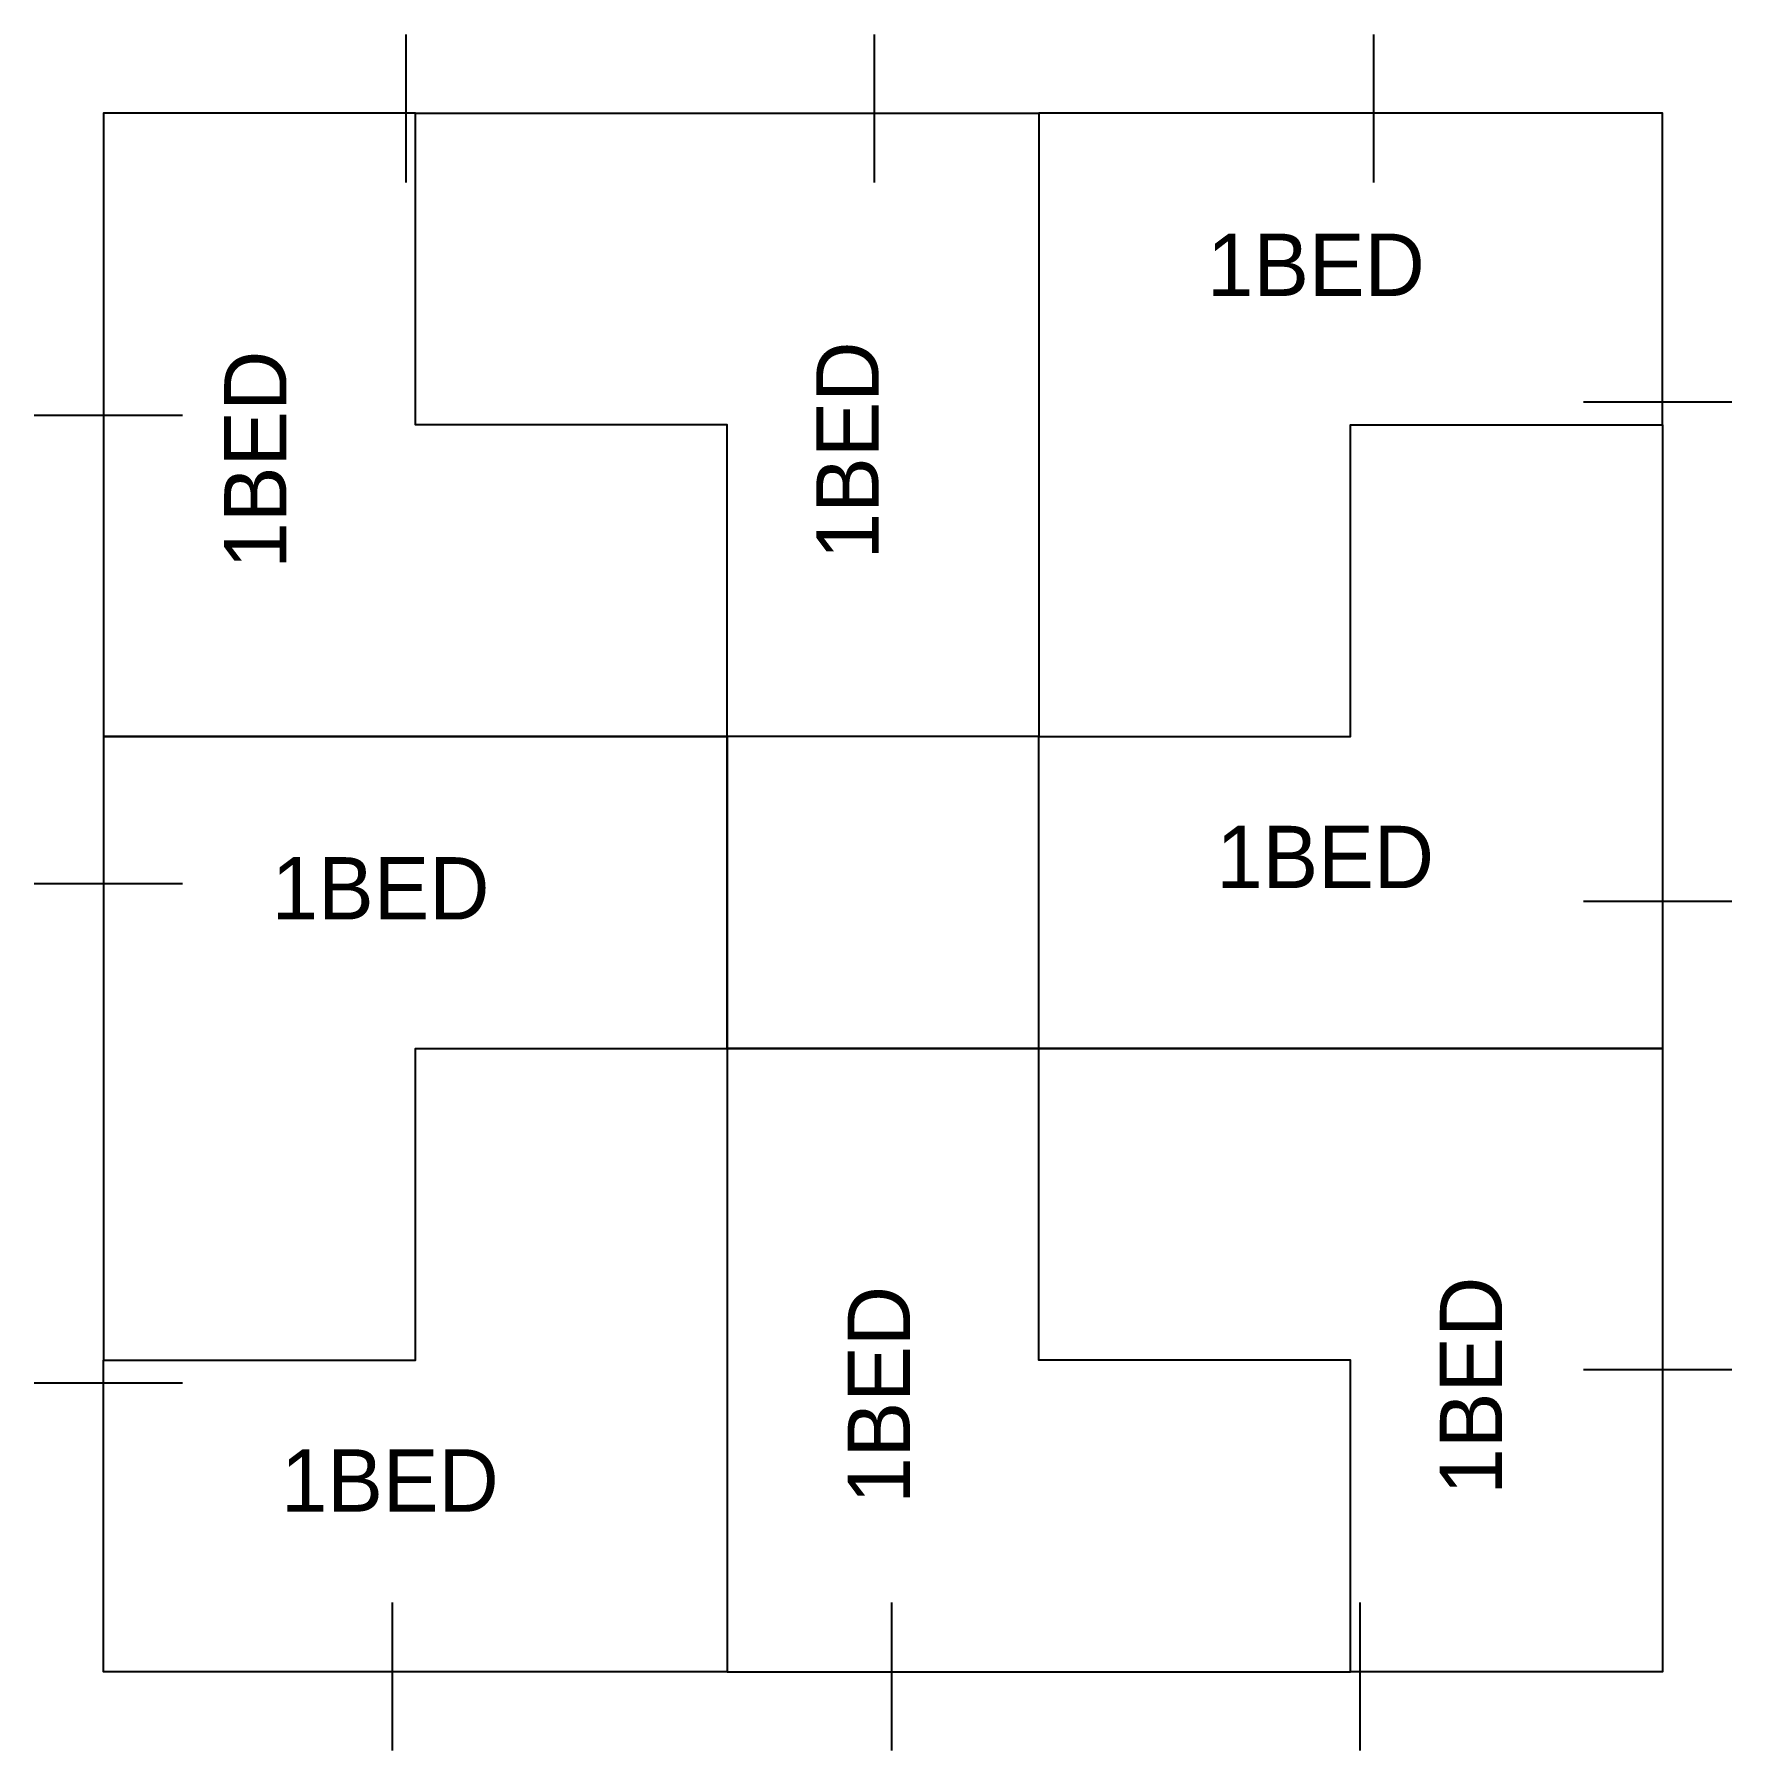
# Model space of a CAD drawing. Extents: x 5 to 235, y -216 to 226.
# Drawn here: x 207.39 to 234.61, y -215.76 to -188.24 of the extents above; entities that cross this region are included whole.
import ezdxf

# ---------------------------------------------------------------- set-up
doc = ezdxf.new("R2010")
doc.units = 0
doc.header["$LTSCALE"] = 1000
doc.layers.add('FLOORPLATE$T1$11111111V1', color=7, linetype='CONTINUOUS')

msp = doc.modelspace()

# ---------------------------------------------------------------- texts
at = {"layer": 'FLOORPLATE$T1$11111111V1', "linetype": 'CONTINUOUS'}
for p in [(226.196, -192.433), (226.344, -201.93), (211.196, -202.433), (211.344, -211.93)]:
    msp.add_text('1BED', height=1, dxfattribs=at).set_placement(p)
for p in [(220.93, -196.656), (211.433, -196.804), (221.433, -211.804), (230.93, -211.656)]:
    msp.add_text('1BED', height=1, rotation=90, dxfattribs=at).set_placement(p)

# ---------------------------------------------------------------- linework, layer by layer
at = {"layer": 'FLOORPLATE$T1$11111111V1'}
for p, q in [((213.349, -188.237), (213.349, -190.611)), ((220.86, -188.237), (220.86, -190.611)), ((228.867, -188.237), (228.867, -190.611)), ((232.237, -194.133), (234.611, -194.133)), ((209.763, -194.349), (207.389, -194.349)), ((209.763, -201.86), (207.389, -201.86)), ((232.237, -202.14), (234.611, -202.14)), ((232.237, -209.651), (234.611, -209.651)), ((209.763, -209.867), (207.389, -209.867)), ((213.133, -215.763), (213.133, -213.389)), ((221.14, -215.763), (221.14, -213.389)), ((228.651, -215.763), (228.651, -213.389))]:
    msp.add_line(p, q, dxfattribs=at)
for points in [[(218.5, -199.5), (218.5, -194.5), (213.5, -194.5), (213.5, -189.5), (208.5, -189.5), (208.5, -199.5)], [(213.5, -194.5), (213.5, -189.5), (223.5, -189.5), (223.5, -199.5), (218.5, -199.5), (218.5, -194.5)], [(223.5, -199.5), (228.5, -199.5), (228.5, -194.5), (233.5, -194.5), (233.5, -189.5), (223.5, -189.5)], [(228.5, -194.5), (233.5, -194.5), (233.5, -204.5), (223.5, -204.5), (223.5, -199.5), (228.5, -199.5)], [(208.5, -209.5), (213.5, -209.5), (213.5, -204.5), (218.5, -204.5), (218.5, -199.5), (208.5, -199.5)], [(218.5, -204.5), (223.5, -204.5), (223.5, -199.5), (218.5, -199.5)], [(213.5, -204.5), (218.5, -204.5), (218.5, -214.5), (208.5, -214.5), (208.5, -209.5), (213.5, -209.5)], [(228.5, -214.5), (228.5, -209.5), (223.5, -209.5), (223.5, -204.5), (218.5, -204.5), (218.5, -214.5)], [(223.5, -209.5), (223.5, -204.5), (233.5, -204.5), (233.5, -214.5), (228.5, -214.5), (228.5, -209.5)]]:
    msp.add_lwpolyline(points, close=True, dxfattribs=at)
msp.add_point((218.5, -204.5), dxfattribs=at)

msp.set_redraw_order([(e.dxf.handle, doc.entitydb.next_handle()) for e in msp.query("TEXT MTEXT ATTDEF DIMENSION ARC_DIMENSION")])  # texts and dimensions are drawn at this point

doc.saveas('drawing.dxf')
